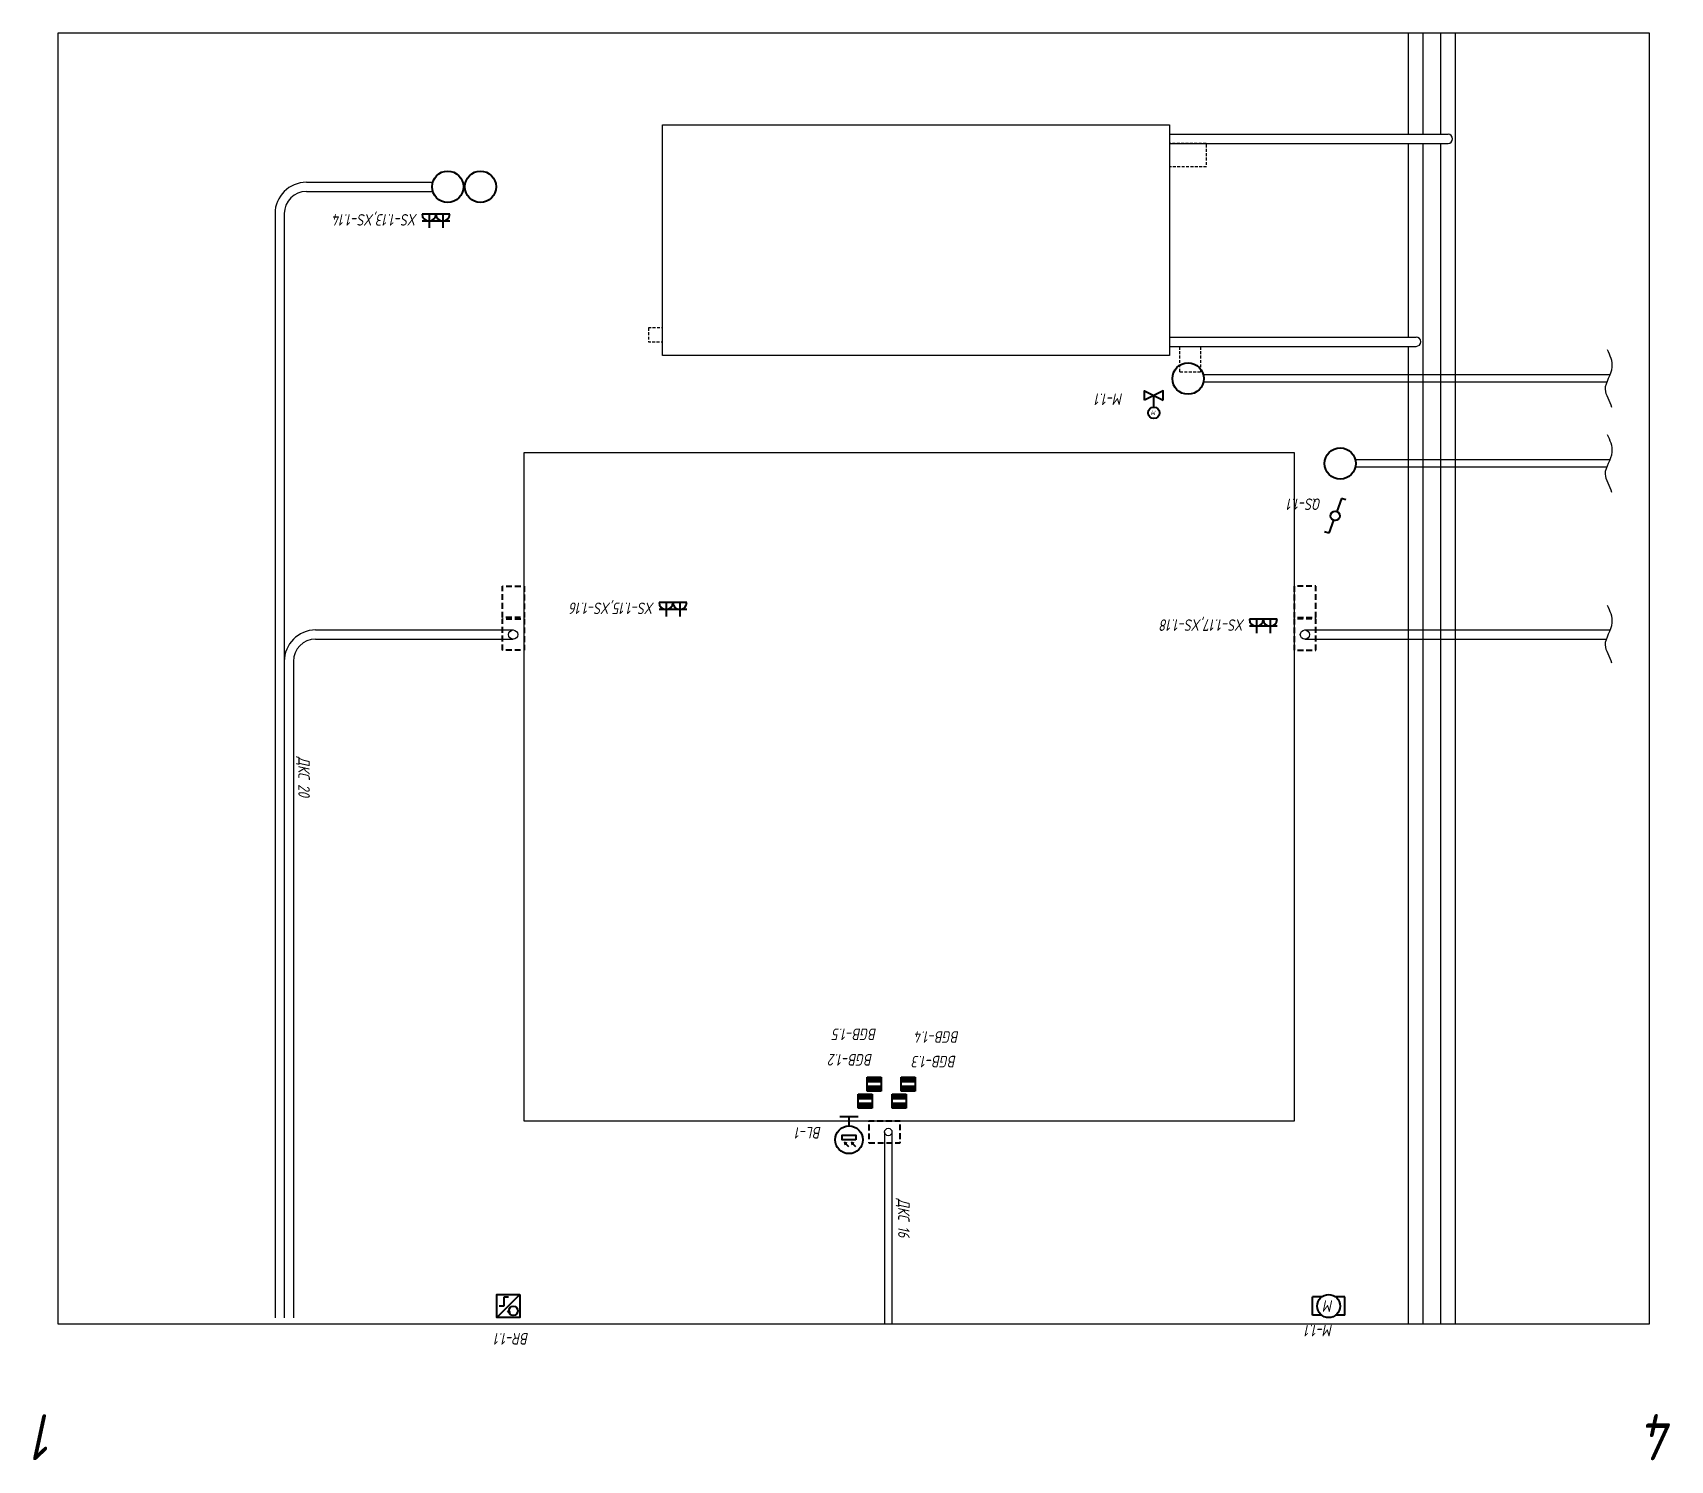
# Model space of a CAD drawing. Header units: millimetres. Extents: x -40374 to 56557, y -58468 to -14063.
# Drawn here: x -31721 to -28169, y -25382 to -22287 of the extents above; entities that cross this region are included whole.
import ezdxf
from ezdxf.enums import TextEntityAlignment as Align

# ---------------------------------------------------------------- set-up
doc = ezdxf.new("R2010")
doc.units = ezdxf.units.MM
doc.linetypes.add('DASHED', pattern=[19.05, 12.7, -6.35])
doc.layers.add('01 Черновое', color=7, linetype='Continuous')
doc.layers.add('02 ЭОМ и СС', color=7, linetype='Continuous')
doc.layers.add('100 noprint', color=1, linetype='Continuous', plot=False)
doc.styles.add('ГОСТ-ISOCPEUR', font='isocpeui.ttf', dxfattribs={"width": 0.8})

msp = doc.modelspace()

# ---------------------------------------------------------------- texts
at = {"layer": '02 ЭОМ и СС', "linetype": 'Continuous', "style": 'ГОСТ-ISOCPEUR', "width": 0.8}
for s, p in [('XS-1.13,XS-1.14', (-30886.2, -22680.4)), ('QS-1.1', (-28925.9, -23297)), ('XS-1.15,XS-1.16', (-30372.3, -23522.7)), ('XS-1.17,XS-1.18', (-29092, -23559.1))]:
    msp.add_text(s, height=25, rotation=180, dxfattribs=at).set_placement(p)
for s, p in [('M-1.1', (-29415.3, -23069.3)), ('BGB-1.5', (-29985.2, -24446.3)), ('BGB-1.4', (-29806.9, -24452.2)), ('BGB-1.2', (-29993.2, -24501.7)), ('BGB-1.3', (-29812.1, -24505.5)), ('BL-1', (-30065.3, -24659.9)), ('M-1.1', (-28960.2, -25088.7)), ('BR-1.1', (-30717.8, -25106.7))]:
    msp.add_text(s, height=25, rotation=180, dxfattribs=at).set_placement(p, align=Align.RIGHT)
at = {"layer": '02 ЭОМ и СС', "color": 1, "insert": (-31119.7, -23857.1), "char_height": 25, "width": 270.313, "attachment_point": 1, "rotation": 270, "style": 'ГОСТ-ISOCPEUR'}
msp.add_mtext('{ДКС 20}', dxfattribs=at)
at = {"layer": '02 ЭОМ и СС', "insert": (-29819, -24815.2), "char_height": 25, "width": 270.313, "attachment_point": 1, "rotation": 270, "style": 'ГОСТ-ISOCPEUR'}
msp.add_mtext('{ДКС 16}', dxfattribs=at)
at = {"layer": '100 noprint', "style": 'ГОСТ-ISOCPEUR', "width": 0.8}
for s, p in [('1', (-31690.6, -25332.3)), ('4', (-28189.4, -25332.3))]:
    msp.add_text(s, height=100, rotation=180, dxfattribs=at).set_placement(p, align=Align.MIDDLE)

# ---------------------------------------------------------------- blocks, each defined once
blk = doc.blocks.new('вентиль с электроприводом')
at = {"color": 0, "linetype": 'DASHED', "lineweight": -2}
blk.add_line((0, 2.5), (0, 0), dxfattribs=at)
at = {"color": 0, "lineweight": -2}
for points in [[(-2, 1), (-2, -1), (0, 0), (-2, 1)], [(2, 1), (2, -1), (0, 0), (2, 1)]]:
    blk.add_lwpolyline(points, dxfattribs=at)
blk.add_circle((0, 3.75), 1.25, dxfattribs=at)
at = {"color": 0, "lineweight": -2, "style": 'ГОСТ-ISOCPEUR', "width": 0.8}
blk.add_text('M', height=1, rotation=360, dxfattribs=at).set_placement((0, 3.75), align=Align.MIDDLE_CENTER)
blk = doc.blocks.new('геркон')
at = {"lineweight": -2}
for points in [[(3, 2), (3, 3), (0, 3), (0, 2)], [(3, 0), (3, 1), (0, 1), (0, 0)]]:
    blk.add_hatch(color=0, dxfattribs=at).paths.add_polyline_path(points)
at = {"color": 0, "lineweight": -2}
for p, q in [((0, 0), (0, 3)), ((0, 3), (3, 3)), ((0, 2), (3, 2)), ((0, 1), (3, 1)), ((3, 0), (0, 0)), ((3, 3), (3, 0))]:
    blk.add_line(p, q, dxfattribs=at)
blk = doc.blocks.new('фотоэлемент')
at = {"color": 0, "lineweight": -2}
for p, q in [((-1.48, 6.52), (-0.51, 5.55)), ((-0.51, 5.55), (-1.02, 5.74)), ((-0.51, 5.55), (-0.7, 6.06)), ((0.02, 6.52), (0.99, 5.55)), ((0.99, 5.55), (0.48, 5.74)), ((0.99, 5.55), (0.8, 6.06)), ((-2, 0), (2, 0)), ((0, 2), (0, 0))]:
    blk.add_line(p, q, dxfattribs=at)
blk.add_lwpolyline([(-1.5, 5), (1.5, 5), (1.5, 4), (-1.5, 4)], close=True, dxfattribs=at)
blk.add_circle((0, 5), 3, dxfattribs=at)
blk = doc.blocks.new('розетка скрытая трехполюсная')
at = {"color": 0, "lineweight": -2}
for p, q in [((-1.5, 1.5), (1.5, 1.5)), ((-1.5, 0), (1.5, 0)), ((0, 0), (0, 3))]:
    blk.add_line(p, q, dxfattribs=at)
blk.add_arc((0, 0), 1.5, 0, 180, dxfattribs=at)
blk = doc.blocks.new('кнопка жалюзи')
at = {"color": 0, "lineweight": -2}
for p, q in [((0.35, 0.94), (1.39, 3.78)), ((1.39, 3.78), (2.34, 3.45)), ((-2.34, -3.45), (-1.39, -3.78)), ((-1.39, -3.78), (-0.35, -0.94))]:
    blk.add_line(p, q, dxfattribs=at)
blk.add_circle((0, 0), 1, dxfattribs=at)
blk = doc.blocks.new('энкодер')
at = {"color": 0, "lineweight": -2}
for p, q in [((0, 0), (5, 5)), ((2.43, 3.56), (2.2, 3.9)), ((2.43, 3.56), (2.66, 3.9)), ((2.48, 0.56), (3.48, 0.56)), ((3.48, 0.56), (3.48, 2.56)), ((3.48, 2.56), (4.48, 2.56))]:
    blk.add_line(p, q, dxfattribs=at)
blk.add_lwpolyline([(0, 0), (0, 5), (5, 5), (5, 0)], close=True, dxfattribs=at)
blk.add_circle((1.43, 3.56), 1, dxfattribs=at)
blk = doc.blocks.new('электродвигатель')
at = {"color": 0, "lineweight": -2}
for p, q in [((0, 4), (0, 0)), ((0, 4), (2, 4)), ((5, 4), (7, 4)), ((7, 4), (7, 0)), ((0, 0), (2, 0)), ((5, 0), (7, 0))]:
    blk.add_line(p, q, dxfattribs=at)
blk.add_circle((3.5, 2), 2.5, dxfattribs=at)
at = {"color": 0, "lineweight": -2, "style": 'ГОСТ-ISOCPEUR', "width": 0.8}
blk.add_text('M', height=2.5, rotation=360, dxfattribs=at).set_placement((3.5, 2), align=Align.MIDDLE_CENTER)

# ---------------------------------------------------------------- linework, layer by layer
at = {"layer": '01 Черновое'}
for p, q in [((-28737.2, -22507.2), (-28737.2, -22287.2)), ((-28705.2, -22507.2), (-28705.2, -22287.2)), ((-28667.2, -22507.2), (-28667.2, -22287.2)), ((-28635.2, -25087.2), (-28635.2, -22287.2)), ((-29255.2, -22507.2), (-28651.4, -22507.2)), ((-29255.2, -22527.2), (-28651.4, -22527.2)), ((-28737.2, -22947.2), (-28737.2, -22527.2)), ((-28705.2, -25087.2), (-28705.2, -22527.2)), ((-28667.2, -25087.2), (-28667.2, -22527.2)), ((-29255.2, -22947.2), (-28720.5, -22947.2)), ((-29255.2, -22967.2), (-28720.5, -22967.2)), ((-28737.2, -25087.2), (-28737.2, -22967.2))]:
    msp.add_line(p, q, dxfattribs=at)
at = {"layer": '01 Черновое', "linetype": 'DASHED', "ltscale": 0.5}
for p, q in [((-29232.7, -23022.2), (-29232.7, -22967.2)), ((-29187.7, -23022.2), (-29187.7, -22967.2)), ((-29232.7, -23022.2), (-29187.7, -23022.2))]:
    msp.add_line(p, q, dxfattribs=at)
at = {"layer": '01 Черновое'}
for points in [[(-28215.2, -25087.2), (-31665.2, -25087.2), (-31665.2, -22287.2), (-28215.2, -22287.2)], [(-29255.2, -22487.2), (-29255.2, -22987.2), (-30355.2, -22987.2), (-30355.2, -22487.2)], [(-28985.2, -23197.2), (-28985.2, -24647.2), (-30655.2, -24647.2), (-30655.2, -23197.2)]]:
    msp.add_lwpolyline(points, close=True, dxfattribs=at)
at = {"layer": '01 Черновое', "linetype": 'DASHED', "ltscale": 0.5, "flags": 128}
for points in [[(-29255.2, -22527.2), (-29255.2, -22577.2), (-29175.2, -22577.2), (-29175.2, -22527.2)], [(-30385.2, -22927.2), (-30385.2, -22957.2), (-30355.2, -22957.2), (-30355.2, -22927.2)]]:
    msp.add_lwpolyline(points, close=True, dxfattribs=at)
at = {"layer": '01 Черновое'}
for centre in [(-28651.4, -22517.2), (-28720.5, -22957.2)]:
    msp.add_arc(centre, 10, 270, 90, dxfattribs=at)
at = {"layer": '02 ЭОМ и СС', "color": 1}
for p, q in [((-31127.2, -22611.4), (-30853.3, -22611.4)), ((-31127.2, -22611.4), (-30853.3, -22611.4)), ((-31127.2, -22631.4), (-30853.1, -22631.4)), ((-31127.2, -22631.4), (-30853.1, -22631.4)), ((-31195.2, -22679.4), (-31195.2, -25073.7)), ((-31195.2, -22679.4), (-31195.2, -25073.7)), ((-31175.2, -22679.4), (-31175.2, -25073.7)), ((-31175.2, -22679.4), (-31175.2, -25073.7)), ((-31175.2, -23592.2), (-31175.2, -25073.7)), ((-31175.2, -23592.2), (-31175.2, -25073.7)), ((-31107.2, -23582.2), (-30678.7, -23582.2)), ((-31107.2, -23582.2), (-30678.7, -23582.2)), ((-31107.2, -23602.2), (-30678.7, -23602.2)), ((-31107.2, -23602.2), (-30678.7, -23602.2)), ((-28961.7, -23582.2), (-28299.5, -23582.2)), ((-28961.7, -23582.2), (-28299.5, -23582.2)), ((-28961.7, -23602.2), (-28307.9, -23602.2)), ((-28961.7, -23602.2), (-28307.9, -23602.2)), ((-31155.2, -23650.2), (-31155.2, -25073.7)), ((-31155.2, -23650.2), (-31155.2, -25073.7))]:
    msp.add_line(p, q, dxfattribs=at)
at = {"layer": '02 ЭОМ и СС'}
for p, q in [((-28300.1, -23029.2), (-29182.2, -23029.2)), ((-28300.1, -23029.2), (-29182.2, -23029.2)), ((-28307, -23045.2), (-29182.2, -23045.2)), ((-28307, -23045.2), (-29182.2, -23045.2)), ((-28300.1, -23213.2), (-28852.2, -23213.2)), ((-28300.1, -23213.2), (-28852.2, -23213.2)), ((-28307, -23229.2), (-28852.2, -23229.2)), ((-28307, -23229.2), (-28852.2, -23229.2)), ((-29873.2, -24670.7), (-29873.2, -25087.2)), ((-29873.2, -24670.7), (-29873.2, -25087.2)), ((-29857.2, -24670.7), (-29857.2, -25087.2)), ((-29857.2, -24670.7), (-29857.2, -25087.2))]:
    msp.add_line(p, q, dxfattribs=at)
at = {"layer": '02 ЭОМ и СС', "color": 1, "linetype": 'DASHED', "lineweight": 40, "flags": 128}
for points in [[(-30702.2, -23555.2), (-30702.2, -23487.2), (-30655.2, -23487.2), (-30655.2, -23555.2)], [(-30702.2, -23555.2), (-30702.2, -23487.2), (-30655.2, -23487.2), (-30655.2, -23555.2)], [(-28938.2, -23555.2), (-28938.2, -23487.2), (-28985.2, -23487.2), (-28985.2, -23555.2)], [(-28938.2, -23555.2), (-28938.2, -23487.2), (-28985.2, -23487.2), (-28985.2, -23555.2)], [(-30702.2, -23626.2), (-30702.2, -23558.2), (-30655.2, -23558.2), (-30655.2, -23626.2)], [(-30702.2, -23626.2), (-30702.2, -23558.2), (-30655.2, -23558.2), (-30655.2, -23626.2)], [(-28938.2, -23626.2), (-28938.2, -23558.2), (-28985.2, -23558.2), (-28985.2, -23626.2)], [(-28938.2, -23626.2), (-28938.2, -23558.2), (-28985.2, -23558.2), (-28985.2, -23626.2)]]:
    msp.add_lwpolyline(points, close=True, dxfattribs=at)
at = {"layer": '02 ЭОМ и СС', "linetype": 'DASHED', "lineweight": 40, "flags": 128}
msp.add_lwpolyline([(-29907.2, -24694.2), (-29839.2, -24694.2), (-29839.2, -24647.2), (-29907.2, -24647.2)], close=True, dxfattribs=at)
msp.add_lwpolyline([(-29907.2, -24694.2), (-29839.2, -24694.2), (-29839.2, -24647.2), (-29907.2, -24647.2)], close=True, dxfattribs=at)
at = {"layer": '02 ЭОМ и СС', "color": 1, "lineweight": 40}
for centre in [(-30820.7, -22621.2), (-30820.7, -22621.2), (-30749.7, -22621.2), (-30749.7, -22621.2)]:
    msp.add_circle(centre, 34, dxfattribs=at)
at = {"layer": '02 ЭОМ и СС', "lineweight": 40}
for centre in [(-29215.2, -23037.2), (-29215.2, -23037.2), (-28885.2, -23221.2), (-28885.2, -23221.2)]:
    msp.add_circle(centre, 34, dxfattribs=at)
at = {"layer": '02 ЭОМ и СС', "color": 1}
for centre in [(-30678.7, -23592.2), (-30678.7, -23592.2), (-28961.7, -23592.2), (-28961.7, -23592.2)]:
    msp.add_circle(centre, 10, dxfattribs=at)
at = {"layer": '02 ЭОМ и СС'}
msp.add_circle((-29865.2, -24670.7), 8, dxfattribs=at)
msp.add_circle((-29865.2, -24670.7), 8, dxfattribs=at)
at = {"layer": '02 ЭОМ и СС', "color": 1}
for centre, radius in [((-31127.2, -22679.4), 68), ((-31127.2, -22679.4), 68), ((-31127.2, -22679.4), 48), ((-31127.2, -22679.4), 48), ((-31107.2, -23650.2), 68), ((-31107.2, -23650.2), 68), ((-31107.2, -23650.2), 48), ((-31107.2, -23650.2), 48)]:
    msp.add_arc(centre, radius, 90, 180, dxfattribs=at)
at = {"layer": '02 ЭОМ и СС', "start_tangent": (-0.237453, 0.971399), "end_tangent": (-0.413803, 0.910366)}
for points in [[(-28296.3, -23099.8), (-28310, -23060), (-28295.2, -23012.3), (-28305.4, -22974.8)], [(-28296.3, -23099.8), (-28310, -23060), (-28295.2, -23012.3), (-28305.4, -22974.8)], [(-28296.3, -23283.8), (-28310, -23244), (-28295.2, -23196.3), (-28305.4, -23158.8)], [(-28296.3, -23283.8), (-28310, -23244), (-28295.2, -23196.3), (-28305.4, -23158.8)]]:
    msp.add_spline(points, degree=3, dxfattribs=at)
at = {"layer": '02 ЭОМ и СС', "color": 1, "start_tangent": (-0.237453, 0.971399), "end_tangent": (-0.413803, 0.910366)}
msp.add_spline([(-28296.3, -23654.2), (-28310, -23614.4), (-28295.2, -23566.6), (-28305.4, -23529.1)], degree=3, dxfattribs=at)
msp.add_spline([(-28296.3, -23654.2), (-28310, -23614.4), (-28295.2, -23566.6), (-28305.4, -23529.1)], degree=3, dxfattribs=at)

# ---------------------------------------------------------------- block references
at = {"layer": '02 ЭОМ и СС', "color": 1, "lineweight": 40, "xscale": 10, "yscale": 10, "zscale": 10, "rotation": 180}
for p in [(-30861.2, -22680.4), (-30831.2, -22680.4), (-30347.3, -23522.7), (-30317.3, -23522.7), (-29067, -23559.1), (-29037, -23559.1)]:
    msp.add_blockref('розетка скрытая трехполюсная', p, dxfattribs=at)
at = {"layer": '02 ЭОМ и СС', "color": 2, "lineweight": 40, "xscale": 10, "yscale": 10, "zscale": 10, "rotation": 180}
msp.add_blockref('вентиль с электроприводом', (-29289.4, -23073.9), dxfattribs=at)
at = {"layer": '02 ЭОМ и СС', "lineweight": 40, "xscale": 10, "yscale": 10, "zscale": 10, "rotation": 180}
for name, p in [('кнопка жалюзи', (-28896.1, -23334.8)), ('геркон', (-29880.7, -24552)), ('геркон', (-29807, -24552)), ('геркон', (-29900.4, -24589)), ('геркон', (-29826.7, -24589)), ('фотоэлемент', (-29950.4, -24637.6)), ('энкодер', (-30664.1, -25022.9)), ('электродвигатель', (-28875.2, -25028.2))]:
    msp.add_blockref(name, p, dxfattribs=at)

msp.set_redraw_order([(e.dxf.handle, doc.entitydb.next_handle()) for e in msp.query("TEXT MTEXT ATTDEF DIMENSION ARC_DIMENSION")])  # texts and dimensions are drawn at this point

doc.saveas('drawing.dxf')
